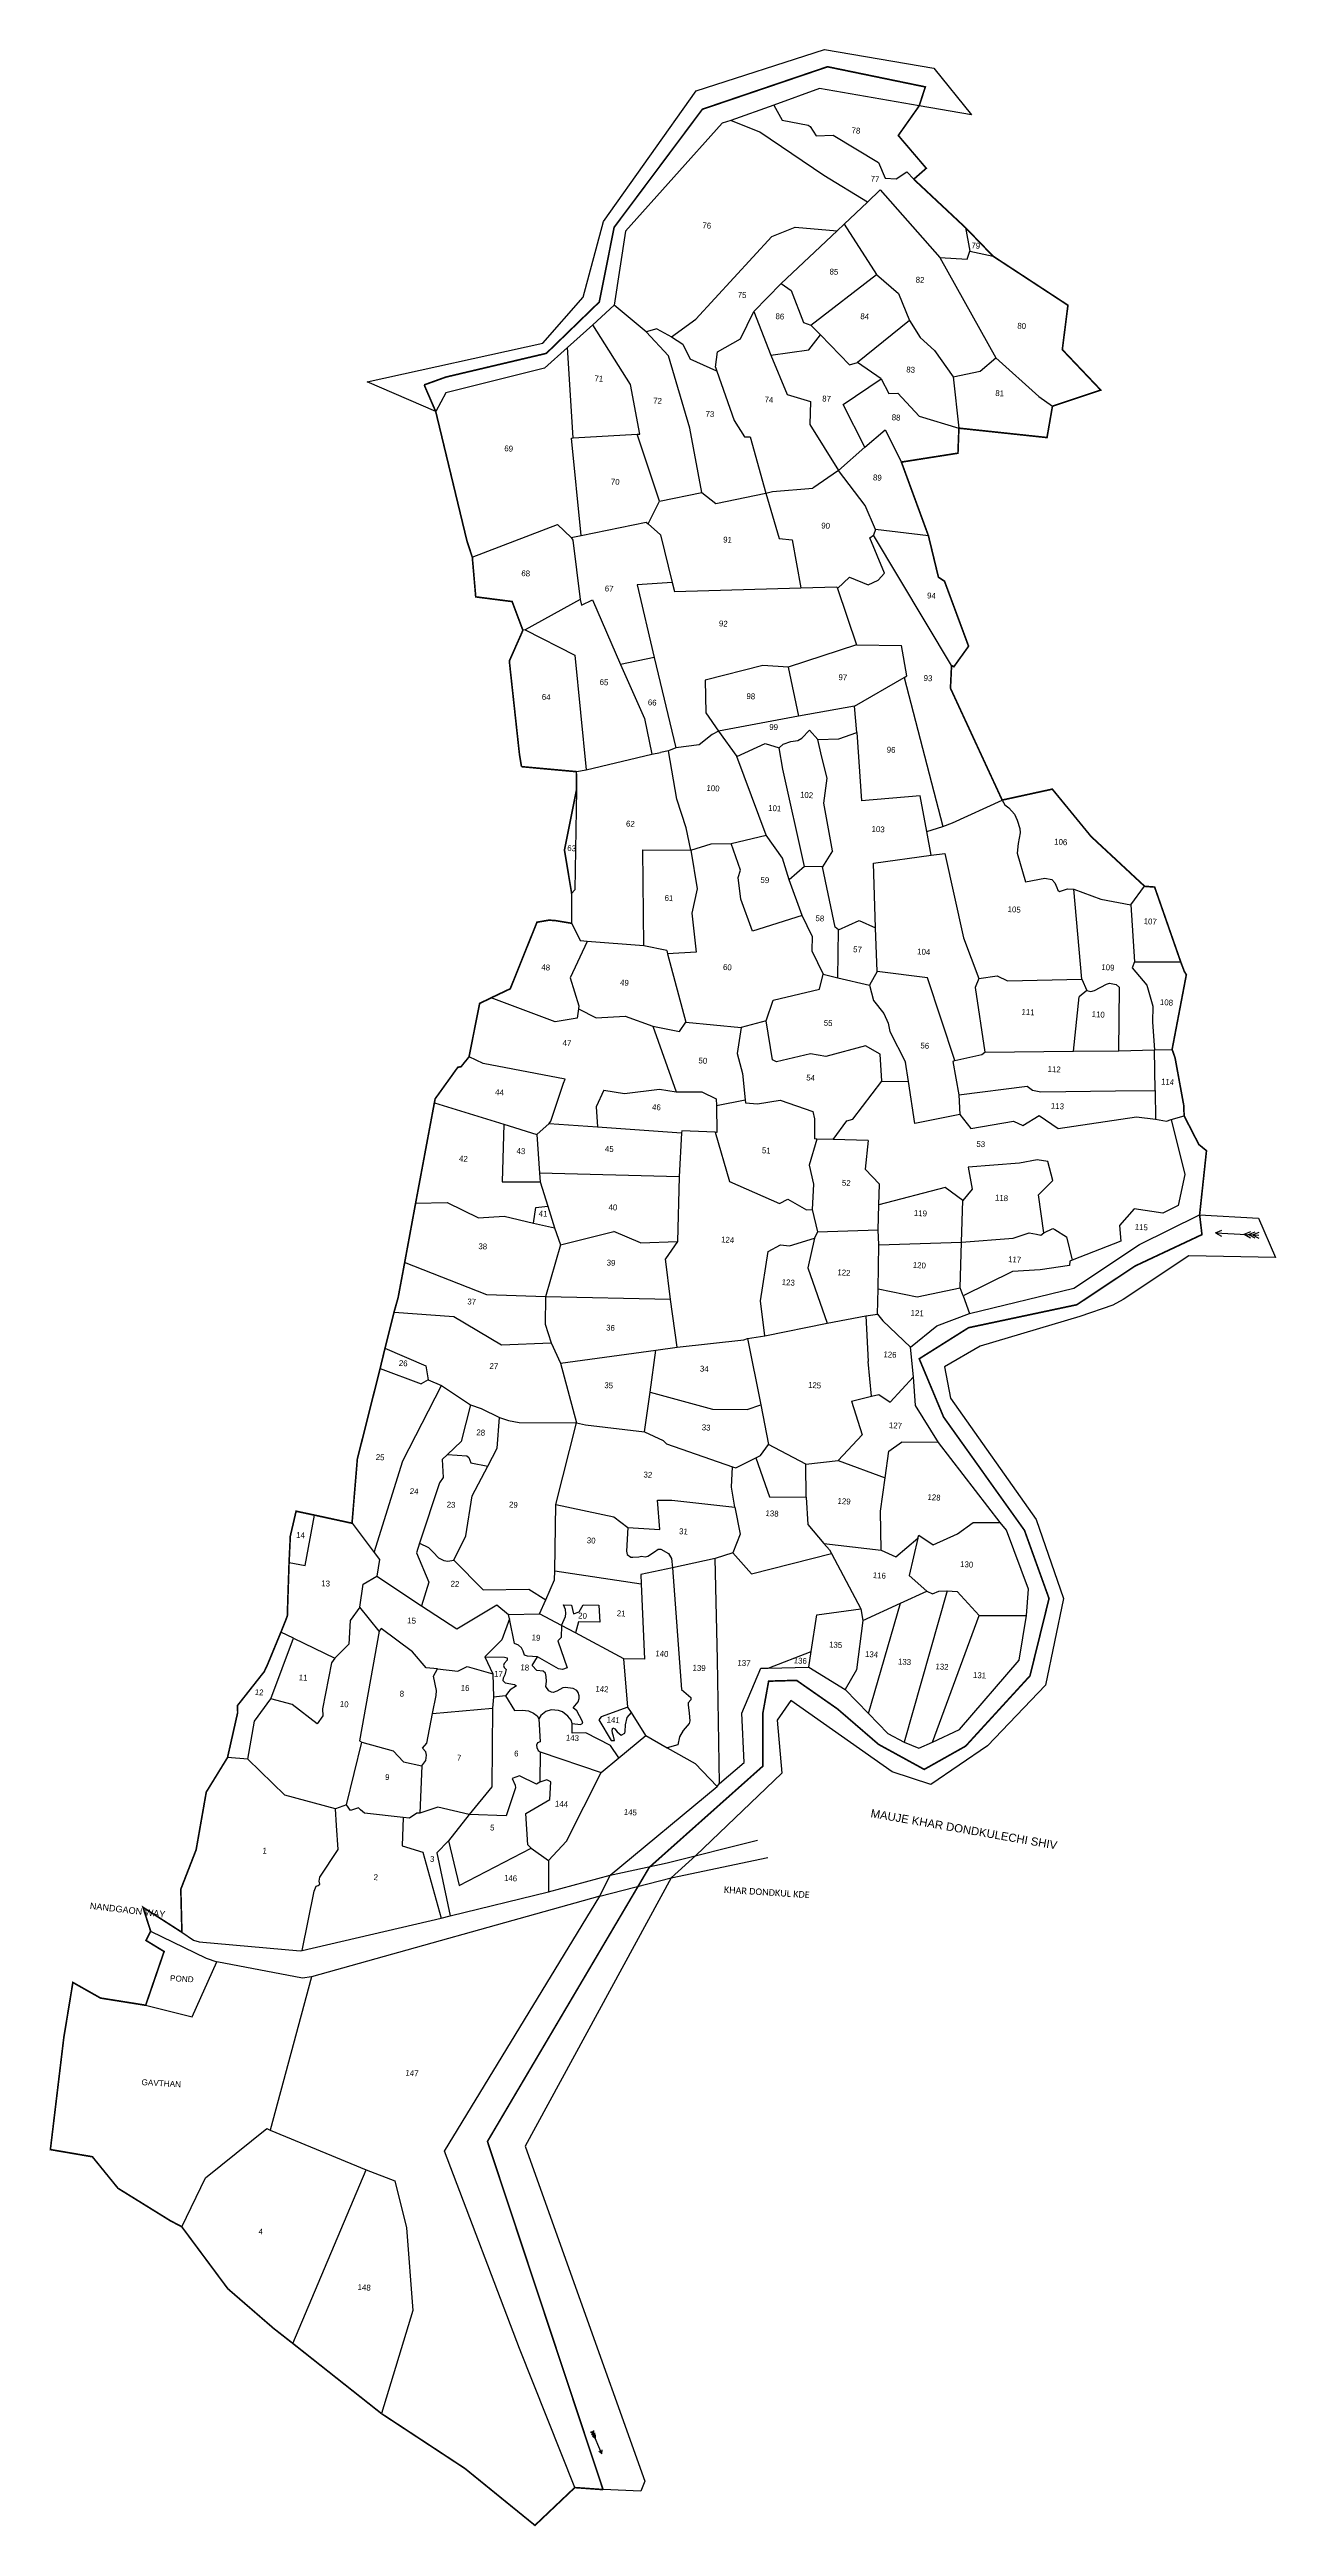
# Model space of a CAD drawing. Header units: metres. Extents: x 281228 to 282013, y 2032998 to 2034584.
import ezdxf
from ezdxf.enums import TextEntityAlignment as Align

# ---------------------------------------------------------------- set-up
doc = ezdxf.new("R2010")
doc.units = ezdxf.units.M
doc.header["$MEASUREMENT"] = 0
doc.linetypes.add('DASHDOT', pattern=[1, 0.5, -0.25, 0, -0.25])
for name, color, linetype in [('OFF', 1, 'Continuous'), ('POLY_PARCEL', 6, 'Continuous'), ('POLY_ROAD', 30, 'Continuous'), ('POLY_WATER', 4, 'Continuous'), ('SYM_ARROW', 1, 'Continuous'), ('TEXT_MAPIN', 7, 'Continuous'), ('TEXT_MAPOUT', 7, 'Continuous'), ('TEXT_PARCEL', 7, 'Continuous'), ('V_BOUND_LINE', 7, 'Continuous'), ('V_BOUND_STREAM_LINE', 7, 'DASHDOT')]:
    doc.layers.add(name, color=color, linetype=linetype)
doc.styles.add('Legend', font='calibri.ttf')
doc.styles.get("Standard").update_dxf_attribs({"font": 'arial.ttf'})
doc.styles.add('TEXT_MAP', font='KRDEV050.TTF')

# ---------------------------------------------------------------- blocks, each defined once
blk = doc.blocks.new('RIVERARROW')
for points in [[(0, 0), (3.5, 1.7)], [(0, 0), (24.3, 0)], [(0, 0), (3.5, -1.7)], [(16, 0), (19.6, 1.7)], [(16, 0), (19.6, -1.7)], [(18.4, 0), (22, 1.7)], [(18.4, 0), (22, -1.7)], [(20.7, 0), (24.3, 1.7)], [(20.7, 0), (24.3, -1.7)]]:
    blk.add_lwpolyline(points)

msp = doc.modelspace()

# ---------------------------------------------------------------- linework, layer by layer
at = {"layer": 'OFF'}
for points in [[(281793.9, 2034572.2), (281818, 2034542.3)], [(281475, 2034352.3), (281431, 2034371.4)], [(282001.6, 2033835.9), (282012.5, 2033810.7)], [(281641.5, 2033427.9), (281625.8, 2033413.6)], [(281580, 2033401.8), (281586.7, 2033415.2)]]:
    msp.add_lwpolyline(points, dxfattribs=at)
at = {"layer": 'POLY_PARCEL'}
for points in [[(281691.5, 2034548.6), (281696.8, 2034539), (281713.5, 2034535.7), (281714.7, 2034534.8), (281718.6, 2034528.9), (281729.5, 2034529.3), (281758.4, 2034511.9), (281762.8, 2034501.8), (281769.7, 2034501.3), (281776.5, 2034505.8), (281781, 2034501.1)], [(281682.4, 2034531.2), (281663.9, 2034538.7)], [(281723.4, 2034503.5), (281682.4, 2034531.2)], [(281751.3, 2034486.5), (281723.4, 2034503.5)], [(281751.3, 2034486.5), (281736.5, 2034472.3)], [(281759.5, 2034494.4), (281751.3, 2034486.5)], [(281759.5, 2034494.4), (281797.7, 2034450.9)], [(281690.1, 2034464.5), (281705, 2034470.4)], [(281732, 2034468.1), (281696.2, 2034434.4)], [(281705, 2034470.4), (281732, 2034468.1)], [(281736.5, 2034472.3), (281732, 2034468.1)], [(281736.5, 2034472.3), (281757.1, 2034440.2)], [(281814.1, 2034470.1), (281817, 2034455)], [(281641.4, 2034411.6), (281690.1, 2034464.5)], [(281797.7, 2034450.9), (281815.3, 2034449.9)], [(281797.7, 2034450.9), (281833.5, 2034386.8)], [(281815.3, 2034449.9), (281817, 2034455)], [(281817, 2034455), (281831.8, 2034451.8)], [(281696.2, 2034434.4), (281678.7, 2034416.3)], [(281696.2, 2034434.4), (281702.5, 2034429.9), (281710.4, 2034409.4), (281715.1, 2034407.7)], [(281715.1, 2034407.7), (281757.1, 2034440.2)], [(281757.1, 2034440.2), (281771.2, 2034427.9)], [(281609.7, 2034403.3), (281589.2, 2034420.5)], [(281771.2, 2034427.9), (281778.3, 2034410.7)], [(281605.6, 2034337.9), (281599.7, 2034369.6), (281575.6, 2034407.9)], [(281616.5, 2034405.4), (281609.7, 2034403.3)], [(281609.7, 2034403.3), (281624, 2034388)], [(281616.5, 2034405.4), (281625.9, 2034400.1)], [(281625.9, 2034400.1), (281641.4, 2034411.6)], [(281654.1, 2034380.8), (281655.3, 2034390.5), (281670, 2034399), (281678.7, 2034416.3)], [(281678.7, 2034416.3), (281689.6, 2034388.5)], [(281689.6, 2034388.5), (281713.9, 2034391.9), (281721.2, 2034401.4)], [(281721.2, 2034401.4), (281715.1, 2034407.7)], [(281739.8, 2034382.3), (281721.2, 2034401.4)], [(281778.3, 2034410.7), (281745, 2034383.8)], [(281778.3, 2034410.7), (281785.2, 2034399.8), (281794.3, 2034391.4), (281806.3, 2034374.6)], [(281562.9, 2034335.5), (281559.4, 2034393.4)], [(281645.4, 2034300.6), (281637.7, 2034341.7), (281624, 2034388)], [(281625.9, 2034400.1), (281633.2, 2034395.5)], [(281633.2, 2034395.5), (281637.9, 2034385.8)], [(281655, 2034378.2), (281637.9, 2034385.8)], [(281689.6, 2034388.5), (281700, 2034363.3)], [(281823.5, 2034378.1), (281833.5, 2034386.8)], [(281833.5, 2034386.8), (281861, 2034362)], [(281654.1, 2034380.8), (281655, 2034378.2)], [(281655, 2034378.2), (281666.1, 2034346.6)], [(281749.7, 2034329.6), (281735.9, 2034356.9), (281760.1, 2034373.4)], [(281739.8, 2034382.3), (281745, 2034383.8)], [(281760.1, 2034373.4), (281745, 2034383.8)], [(281760.1, 2034373.4), (281765, 2034364), (281770.8, 2034364.1)], [(281806.3, 2034374.6), (281823.5, 2034378.1)], [(281806.3, 2034374.6), (281809.9, 2034341.7)], [(281700, 2034363.3), (281715, 2034358.7), (281714.5, 2034344)], [(281784.4, 2034349.4), (281770.8, 2034364.1)], [(281861, 2034362), (281869.8, 2034355.8)], [(281562.9, 2034335.5), (281604, 2034337.8)], [(281604, 2034337.8), (281605.6, 2034337.9)], [(281618.3, 2034295), (281604, 2034337.8)], [(281666.1, 2034346.6), (281672.7, 2034336.1)], [(281714.5, 2034344), (281732.8, 2034314.7)], [(281749.7, 2034329.6), (281762.6, 2034340.7)], [(281762.6, 2034340.7), (281773.1, 2034320)], [(281784.4, 2034349.4), (281809.9, 2034341.7)], [(281561.8, 2034335.4), (281562.9, 2034335.5)], [(281568, 2034273), (281561.8, 2034335.4)], [(281672.7, 2034336.1), (281676.2, 2034336.2)], [(281676.2, 2034336.2), (281686.3, 2034300.1)], [(281732.8, 2034314.7), (281749.7, 2034329.6)], [(281732.8, 2034314.7), (281716.5, 2034303.3)], [(281750, 2034292.3), (281732.8, 2034314.7)], [(281611, 2034280.4), (281618.3, 2034295)], [(281618.3, 2034295), (281645.4, 2034300.6)], [(281645.4, 2034300.6), (281654.4, 2034293.4), (281686.3, 2034300.1)], [(281686.3, 2034300.1), (281690.6, 2034301.1), (281716.5, 2034303.3)], [(281686.3, 2034300.1), (281694.9, 2034271.1)], [(281756.5, 2034276.9), (281750, 2034292.3)], [(281498.4, 2034259.1), (281552.9, 2034280)], [(281552.9, 2034280), (281561.6, 2034271.8)], [(281568, 2034273), (281609.7, 2034281.5)], [(281609.7, 2034281.5), (281611, 2034280.4)], [(281611, 2034280.4), (281618.9, 2034273.5), (281626.4, 2034243)], [(281756.5, 2034276.9), (281755.3, 2034273.2)], [(281790.4, 2034272.8), (281756.5, 2034276.9)], [(281561.6, 2034271.8), (281568, 2034273)], [(281561.6, 2034271.8), (281562.8, 2034269.9)], [(281562.8, 2034269.9), (281567.5, 2034232.1)], [(281694.9, 2034271.1), (281703.2, 2034270.2), (281708.7, 2034239.5)], [(281751.8, 2034241.4), (281758.2, 2034244.4), (281762.2, 2034248.9), (281752.8, 2034271.6), (281755.3, 2034273.2)], [(281805.2, 2034189.8), (281755.3, 2034273.2)], [(281626.4, 2034243), (281604, 2034241.4)], [(281626.4, 2034243), (281627.8, 2034237.2)], [(281732.2, 2034239.1), (281739.9, 2034246.3)], [(281739.9, 2034246.3), (281751.8, 2034241.4)], [(281567.5, 2034232.1), (281532.2, 2034212.6)], [(281567.5, 2034232.1), (281568.2, 2034228.3), (281575.4, 2034231.8)], [(281575.4, 2034231.8), (281593.2, 2034190.3)], [(281604, 2034241.4), (281614.8, 2034194.8)], [(281627.8, 2034237.2), (281708.7, 2034239.5)], [(281708.7, 2034239.5), (281731.8, 2034240.2)], [(281731.8, 2034240.2), (281732.2, 2034239.1)], [(281732.2, 2034239.1), (281744.3, 2034203)], [(281532.2, 2034212.6), (281530.8, 2034212.3)], [(281532.2, 2034212.6), (281564.1, 2034196.3), (281571.2, 2034123)], [(281744.3, 2034203), (281700.7, 2034188.8)], [(281744.3, 2034203), (281773.1, 2034202.5)], [(281774.9, 2034182.1), (281776.6, 2034183.1), (281773.1, 2034202.5)], [(281614.8, 2034194.8), (281593.2, 2034190.3)], [(281593.2, 2034190.3), (281608.7, 2034155.8)], [(281614.8, 2034194.8), (281628.6, 2034137)], [(281700.7, 2034188.8), (281684.3, 2034189.8), (281647.5, 2034180.4), (281648, 2034159.4), (281656.1, 2034147.7)], [(281700.7, 2034188.8), (281707.3, 2034157.3)], [(281743, 2034163.7), (281774.9, 2034182.1)], [(281774.9, 2034182.1), (281799.6, 2034086.6)], [(281743, 2034163.7), (281707.3, 2034157.3)], [(281744.5, 2034146.9), (281743, 2034163.7)], [(281608.7, 2034155.8), (281613.3, 2034133.1)], [(281656.1, 2034147.7), (281652, 2034145.6), (281643.7, 2034139)], [(281707.3, 2034157.3), (281656.1, 2034147.7)], [(281656.1, 2034147.7), (281667.7, 2034131.6)], [(281694.8, 2034137.1), (281697.3, 2034139.3), (281702.4, 2034141), (281706.8, 2034141.7), (281709.3, 2034143.2), (281714.3, 2034148.3), (281719.5, 2034142.3)], [(281571.2, 2034123), (281613.3, 2034133.1)], [(281613.3, 2034133.1), (281618.8, 2034134.1)], [(281623.9, 2034135.1), (281618.8, 2034134.1)], [(281628.6, 2034137), (281623.9, 2034135.1)], [(281638.3, 2034071.5), (281635.4, 2034085.8), (281629.4, 2034104.2), (281623.9, 2034135.1)], [(281643.7, 2034139), (281628.6, 2034137)], [(281667.7, 2034131.6), (281685.8, 2034139.8), (281694.8, 2034137.1)], [(281686.5, 2034081.1), (281667.7, 2034131.6)], [(281697.1, 2034123.3), (281694.8, 2034137.1)], [(281719.5, 2034142.3), (281733.1, 2034142.8), (281744.5, 2034146.9)], [(281723.5, 2034101.7), (281725.5, 2034117.7), (281721.9, 2034132), (281719.5, 2034142.3)], [(281744.5, 2034146.9), (281747.6, 2034103.2)], [(281565, 2034121.8), (281571.2, 2034123)], [(281711, 2034061.1), (281697.1, 2034123.3)], [(281565.1, 2034110.2), (281564, 2034046.1), (281562, 2034043.8)], [(281728.9, 2034071), (281723.5, 2034101.7)], [(281785.2, 2034106.3), (281747.6, 2034103.2)], [(281789.4, 2034083.4), (281785.2, 2034106.3)], [(281799.6, 2034086.6), (281805.7, 2034089), (281837.6, 2034103.6)], [(281837.6, 2034103.6), (281839.2, 2034100.6), (281841.8, 2034098.6), (281845.5, 2034094.5), (281847.1, 2034090.8), (281849, 2034085.3), (281849.1, 2034082.6), (281847.9, 2034075.8), (281847.1, 2034069.6), (281852.5, 2034051.3), (281864.9, 2034053.6), (281869.4, 2034052.8), (281871.3, 2034050.6), (281872.6, 2034047.7), (281873.2, 2034046), (281874.3, 2034045), (281879.4, 2034046.7), (281883.4, 2034046.6)], [(281789.4, 2034083.4), (281799.6, 2034086.6)], [(281608.2, 2034010.3), (281607.6, 2034071.8)], [(281607.6, 2034071.8), (281638.3, 2034071.5)], [(281638.3, 2034071.5), (281651.3, 2034075.5), (281664.2, 2034075.7)], [(281638.3, 2034071.5), (281642.3, 2034046.7)], [(281664.2, 2034075.7), (281686.5, 2034081.1)], [(281670, 2034058.8), (281664.2, 2034075.7)], [(281696.9, 2034066.5), (281686.5, 2034081.1)], [(281728.9, 2034071), (281722.6, 2034060.8)], [(281755.2, 2034063.2), (281792.1, 2034068.3)], [(281792.1, 2034068.3), (281789.4, 2034083.4)], [(281792.1, 2034068.3), (281801, 2034069.5)], [(281801, 2034069.5), (281812.8, 2034015.3)], [(281670.4, 2034040.2), (281668.5, 2034054.1), (281670, 2034058.8)], [(281701.3, 2034052.5), (281696.9, 2034066.5)], [(281711, 2034061.1), (281701.3, 2034052.5)], [(281709.6, 2034029.6), (281701.3, 2034052.5)], [(281722.6, 2034060.8), (281711, 2034061.1)], [(281730.7, 2034022.3), (281722.6, 2034060.8)], [(281756.6, 2034021.8), (281755.2, 2034063.2)], [(281642.3, 2034046.7), (281639, 2034031.3)], [(281709.6, 2034029.6), (281677.8, 2034019.6), (281670.4, 2034040.2)], [(281888.6, 2033989), (281883.4, 2034046.6)], [(281883.4, 2034046.6), (281900.7, 2034040.1), (281920, 2034036.5)], [(281920, 2034036.5), (281928.8, 2034048.4)], [(281920, 2034036.5), (281922.3, 2034000)], [(281562, 2034024.7), (281567.7, 2034013.4)], [(281639, 2034031.3), (281641.8, 2034006.3), (281623.4, 2034005.2)], [(281716, 2034016.4), (281709.6, 2034029.6)], [(281709.6, 2034029.6), (281709.6, 2034029.6)], [(281732.8, 2034020.6), (281730.7, 2034022.3)], [(281732.5, 2033989.9), (281732.8, 2034020.6)], [(281732.8, 2034020.6), (281746.1, 2034026.4), (281756.6, 2034021.8)], [(281757.6, 2033993.9), (281756.6, 2034021.8)], [(281571.9, 2034013.1), (281561.1, 2033989.9), (281566.6, 2033971.8), (281566.3, 2033970)], [(281571.9, 2034013.1), (281567.7, 2034013.4)], [(281608.2, 2034010.3), (281571.9, 2034013.1)], [(281622.9, 2034007.2), (281608.2, 2034010.3)], [(281622.9, 2034007.2), (281623.4, 2034005.2)], [(281623.4, 2034005.2), (281635.1, 2033961.5)], [(281716, 2034016.4), (281715.7, 2034007), (281715.7, 2034007), (281723, 2033992.1)], [(281812.8, 2034015.3), (281822.6, 2033989.3)], [(281720.6, 2033982.5), (281723, 2033992.1)], [(281723, 2033992.1), (281732.5, 2033989.9)], [(281732.5, 2033989.9), (281752.6, 2033985)], [(281757.6, 2033993.9), (281752.6, 2033985)], [(281807.3, 2033936.8), (281789.9, 2033989.8), (281757.6, 2033993.9)], [(281822.6, 2033989.3), (281820.4, 2033983.5), (281826.6, 2033942.1)], [(281822.6, 2033989.3), (281834.4, 2033991.1)], [(281834.4, 2033991.1), (281841.1, 2033987.9), (281888.6, 2033989)], [(281888.6, 2033989), (281891.7, 2033981.6)], [(281922.3, 2034000), (281920.8, 2033996.2), (281930.2, 2033985), (281934, 2033971.7), (281933.8, 2033961.4), (281935.2, 2033943.6)], [(281922.3, 2034000), (281951.9, 2034000)], [(281566.3, 2033970), (281565.5, 2033964), (281551.5, 2033961.6), (281510.5, 2033977)], [(281686.6, 2033962.2), (281691, 2033975.4)], [(281691, 2033975.4), (281720.6, 2033982.5)], [(281752.6, 2033985), (281755.2, 2033975.2), (281755.2, 2033975.2), (281755.2, 2033975.2), (281761.8, 2033967), (281761.8, 2033967), (281764.7, 2033960.8), (281764.7, 2033960.8), (281764.7, 2033960.8), (281765.6, 2033955.5), (281775.8, 2033935.7)], [(281883.3, 2033942.8), (281886.8, 2033977.6)], [(281891.7, 2033981.6), (281886.8, 2033977.6)], [(281891.7, 2033981.6), (281894.4, 2033981.1), (281896.7, 2033981.7), (281904.3, 2033985.8), (281906.3, 2033986.4), (281910.5, 2033985.5), (281912.8, 2033983.6)], [(281912.3, 2033943.1), (281912.8, 2033983.6)], [(281566.3, 2033970), (281577.8, 2033964.1), (281596.2, 2033965.3), (281614, 2033958.8)], [(281614, 2033958.8), (281631.1, 2033955.5), (281635.1, 2033961.5)], [(281614, 2033958.8), (281614, 2033958.8), (281628.8, 2033916.9)], [(281635.1, 2033961.5), (281670.5, 2033958)], [(281670.5, 2033958), (281667.9, 2033941.4), (281671.3, 2033928.6), (281673.1, 2033911.7)], [(281686.6, 2033962.2), (281670.5, 2033958)], [(281760.5, 2033923.7), (281759.4, 2033940.9), (281750.1, 2033946.2), (281724.8, 2033939.4), (281715, 2033941.1), (281693.2, 2033936.1), (281690.6, 2033937.2), (281686.6, 2033962.2)], [(281807.3, 2033936.8), (281824.6, 2033940.7), (281826.6, 2033942.1)], [(281826.6, 2033942.1), (281883.3, 2033942.8)], [(281883.3, 2033942.8), (281912.3, 2033943.1)], [(281912.3, 2033943.1), (281935.2, 2033943.6)], [(281935.2, 2033943.6), (281946.4, 2033944)], [(281935.6, 2033917.7), (281935.2, 2033943.6)], [(281556.8, 2033922.4), (281557.8, 2033925), (281505.4, 2033935), (281496.3, 2033939.2)], [(281777.6, 2033923.5), (281775.8, 2033935.7)], [(281807.3, 2033936.8), (281806, 2033936.3), (281809.8, 2033914.8)], [(281474.1, 2033909.7), (281518.6, 2033896)], [(281547.5, 2033896.6), (281548.7, 2033898), (281556.8, 2033922.4)], [(281582.5, 2033917.8), (281577.6, 2033907.1), (281578.5, 2033894.4)], [(281582.5, 2033917.8), (281595.8, 2033915.7), (281618.2, 2033918.5), (281628.8, 2033916.9)], [(281628.8, 2033916.9), (281645.4, 2033916.8), (281654.6, 2033912.3), (281654.7, 2033908.1)], [(281654.7, 2033908.1), (281673.1, 2033911.7)], [(281673.1, 2033911.7), (281673.3, 2033909.8), (281681, 2033909.1), (281695.4, 2033911.4), (281716.5, 2033904.3), (281717.5, 2033899.5), (281717.5, 2033886.7)], [(281729.4, 2033886.3), (281738.2, 2033898.3), (281741.9, 2033899.4), (281760.5, 2033923.7)], [(281760.5, 2033923.7), (281777.6, 2033923.5)], [(281810.5, 2033902.3), (281781.6, 2033896.5), (281777.6, 2033923.5)], [(281809.8, 2033914.8), (281853.5, 2033920.5), (281857.1, 2033917.8), (281862.3, 2033916.9), (281910.2, 2033917.5), (281935.6, 2033917.7)], [(281809.8, 2033914.8), (281810.5, 2033902.3)], [(281935.6, 2033917.7), (281935.7, 2033899.2)], [(281518.6, 2033896), (281517.6, 2033859.2), (281541.9, 2033859.1)], [(281518.6, 2033896), (281539.8, 2033889.4)], [(281539.8, 2033889.4), (281547.5, 2033896.6)], [(281547.5, 2033896.6), (281578.5, 2033894.4)], [(281578.5, 2033894.4), (281632.4, 2033890.5)], [(281654.7, 2033908.1), (281654.9, 2033890.8), (281653.8, 2033890.9)], [(281810.5, 2033902.3), (281817.5, 2033893.3)], [(281817.5, 2033893.3), (281844.9, 2033898.1)], [(281844.9, 2033898.1), (281850.8, 2033895.3)], [(281850.8, 2033895.3), (281861.2, 2033901.6), (281873.4, 2033893.4)], [(281873.4, 2033893.4), (281923.5, 2033900.8), (281935.7, 2033899.2)], [(281945.7, 2033899), (281954.5, 2033863.9), (281950.2, 2033844.1), (281940.5, 2033839.1), (281922.2, 2033841.8), (281912.7, 2033831.2), (281913.5, 2033821.3), (281882.4, 2033809)], [(281935.7, 2033899.2), (281942.7, 2033898.1), (281945.7, 2033899)], [(281945.7, 2033899), (281954.1, 2033901.4)], [(281539.8, 2033889.4), (281541.5, 2033864.8)], [(281632.4, 2033890.5), (281630.9, 2033862.3)], [(281653.8, 2033890.9), (281632.5, 2033891.9), (281632.4, 2033890.5)], [(281653.8, 2033890.9), (281663.1, 2033859.4), (281695, 2033845.3), (281700.4, 2033848.1), (281712.4, 2033841.3), (281715.9, 2033841.5)], [(281719, 2033886.6), (281714, 2033869.8), (281716.8, 2033857.6), (281715.9, 2033841.5)], [(281719, 2033886.6), (281717.5, 2033886.7)], [(281729.4, 2033886.3), (281719, 2033886.6)], [(281751.9, 2033885.6), (281729.4, 2033886.3)], [(281751.9, 2033885.6), (281750, 2033867.3), (281759.1, 2033857.7)], [(281630.9, 2033862.3), (281541.5, 2033864.8)], [(281541.5, 2033864.8), (281541.9, 2033859.1)], [(281630.9, 2033862.3), (281629.7, 2033821)], [(281864.2, 2033826.6), (281860.8, 2033850.9), (281870.1, 2033860), (281866.9, 2033872.2), (281860, 2033873.2), (281848.6, 2033871.1), (281815.9, 2033868.5), (281818.5, 2033854.5), (281812.4, 2033847.2)], [(281541.9, 2033859.1), (281546.8, 2033843.7)], [(281758.6, 2033844.4), (281759.1, 2033857.7)], [(281812.4, 2033847.2), (281801.2, 2033855.6), (281758.6, 2033844.4)], [(281811.5, 2033820.6), (281812.4, 2033847.2)], [(281462.1, 2033845.5), (281482.4, 2033845.9), (281502.4, 2033836.1), (281518.7, 2033837.1), (281537.5, 2033832.7)], [(281537.5, 2033832.7), (281539.1, 2033842.7), (281546.8, 2033843.7)], [(281537.5, 2033832.7), (281551.1, 2033829.8)], [(281546.8, 2033843.7), (281551.1, 2033829.8)], [(281715.9, 2033841.5), (281719.4, 2033827.1)], [(281758.3, 2033828.5), (281758.6, 2033844.4)], [(281554.9, 2033818.9), (281545.2, 2033785.5)], [(281551.1, 2033829.8), (281554.9, 2033818.9)], [(281554.9, 2033818.9), (281588.9, 2033827.3)], [(281606.1, 2033820.1), (281588.9, 2033827.3)], [(281606.1, 2033820.1), (281629.7, 2033821)], [(281629.7, 2033821), (281622.1, 2033809.8)], [(281682.9, 2033783), (281687.7, 2033814.5)], [(281687.7, 2033814.5), (281695.7, 2033818.9), (281701.4, 2033818.3), (281717.4, 2033823.1)], [(281717.4, 2033823.1), (281713.2, 2033804.1)], [(281719.4, 2033827.1), (281717.4, 2033823.1)], [(281719.4, 2033827.1), (281758.3, 2033828.5)], [(281758.7, 2033818.8), (281758.3, 2033828.5)], [(281758.3, 2033790.7), (281758.7, 2033818.8)], [(281758.7, 2033818.8), (281811.5, 2033820.6)], [(281810.7, 2033791.4), (281811.5, 2033820.6)], [(281811.5, 2033820.6), (281844.7, 2033823.1)], [(281844.7, 2033823.1), (281849.1, 2033824.7), (281853.7, 2033826.1), (281854.8, 2033826.5), (281859.5, 2033825.6), (281862.3, 2033825.1), (281864.2, 2033826.6)], [(281864.2, 2033826.6), (281870.1, 2033829.3), (281871.4, 2033828.7), (281878.8, 2033824), (281882.4, 2033809)], [(281545.2, 2033785.5), (281507.6, 2033786.9), (281455.1, 2033807.5)], [(281625.3, 2033783.9), (281622.1, 2033809.8)], [(281713.2, 2033804.1), (281725.5, 2033768.8)], [(281882.4, 2033809), (281880.9, 2033808.4), (281880.6, 2033805.6), (281862, 2033802.9), (281844.2, 2033801.7), (281812.7, 2033786.1)], [(281545.2, 2033785.5), (281545, 2033768), (281548.9, 2033756)], [(281625.3, 2033783.9), (281545.2, 2033785.5)], [(281629.5, 2033753.3), (281625.3, 2033783.9)], [(281685.7, 2033760.6), (281682.9, 2033783)], [(281757.7, 2033774.5), (281758.3, 2033790.7)], [(281758.3, 2033790.7), (281783.1, 2033785.6), (281810.7, 2033791.4)], [(281812.7, 2033786.1), (281810.7, 2033791.4)], [(281812.7, 2033786.1), (281816.6, 2033774.9)], [(281448.3, 2033775.8), (281486.5, 2033772.9)], [(281486.5, 2033772.9), (281517, 2033754.8)], [(281685.7, 2033760.6), (281725.5, 2033768.8)], [(281725.5, 2033768.8), (281750.3, 2033773.3)], [(281750.3, 2033773.3), (281757.7, 2033774.5)], [(281750.3, 2033773.3), (281751.8, 2033744.1)], [(281757.7, 2033774.5), (281761.2, 2033770.1)], [(281761.2, 2033770.1), (281778.9, 2033753.3)], [(281442.5, 2033752.6), (281468.6, 2033741.4), (281470.2, 2033732.5)], [(281517, 2033754.8), (281548.9, 2033756)], [(281548.9, 2033756), (281554.8, 2033743)], [(281554.8, 2033743), (281615.9, 2033751.5)], [(281612.2, 2033724.5), (281615.9, 2033751.5)], [(281615.9, 2033751.5), (281629.5, 2033753.3)], [(281629.5, 2033753.3), (281672.2, 2033758.1)], [(281672.2, 2033758.1), (281674.6, 2033758.8)], [(281674.6, 2033758.8), (281685.7, 2033760.6)], [(281674.6, 2033758.8), (281683.1, 2033716.5)], [(281439.4, 2033739.7), (281465.6, 2033729.8)], [(281554.8, 2033743), (281565.1, 2033704.9)], [(281754, 2033721.9), (281751.8, 2033744.1)], [(281453.9, 2033680.5), (281478.7, 2033728.7)], [(281470.2, 2033732.5), (281465.6, 2033729.8)], [(281470.2, 2033732.5), (281478.7, 2033728.7)], [(281478.7, 2033728.7), (281497.3, 2033716.5)], [(281608.7, 2033699.2), (281612.2, 2033724.5)], [(281612.2, 2033724.5), (281652.2, 2033713.6)], [(281741.1, 2033718.8), (281754, 2033721.9)], [(281754, 2033721.9), (281758.6, 2033723), (281765.8, 2033718.2)], [(281765.8, 2033718.2), (281780.9, 2033734.4)], [(281497.3, 2033716.5), (281491.2, 2033693), (281482.6, 2033684.7)], [(281497.3, 2033716.5), (281504, 2033714), (281515.9, 2033708.2)], [(281508.3, 2033677.1), (281514.4, 2033688.6), (281515.9, 2033708.2)], [(281515.9, 2033708.2), (281521.5, 2033706.4), (281528.3, 2033705.1), (281565.1, 2033704.9)], [(281551.8, 2033652.6), (281565.1, 2033704.9)], [(281565.1, 2033704.9), (281570.8, 2033703.6)], [(281570.8, 2033703.6), (281608.7, 2033699.2)], [(281652.2, 2033713.6), (281674.3, 2033713.5)], [(281674.3, 2033713.5), (281683.1, 2033716.5)], [(281683.1, 2033716.5), (281688.1, 2033691.1)], [(281741.1, 2033718.8), (281748, 2033697.2)], [(281608.7, 2033699.2), (281620.6, 2033693.6), (281622.8, 2033691.5), (281664.9, 2033676.8)], [(281680, 2033682.5), (281683, 2033684), (281688.1, 2033691.1)], [(281712, 2033678.4), (281688.1, 2033691.1)], [(281732.7, 2033680.7), (281748, 2033697.2)], [(281762.6, 2033669.6), (281765, 2033686.8), (281773.1, 2033692.5)], [(281796.8, 2033692.4), (281773.1, 2033692.5)], [(281435.5, 2033621.8), (281453.9, 2033680.5)], [(281482.6, 2033684.7), (281479.2, 2033681.5), (281479.7, 2033669.9), (281477.4, 2033666.4), (281464.7, 2033627.8)], [(281482.6, 2033684.7), (281494.8, 2033683.7), (281496.2, 2033682.6), (281497.5, 2033679.2), (281508.3, 2033677.1)], [(281486.5, 2033616.9), (281494.3, 2033632.6), (281498.3, 2033658.1), (281508.3, 2033677.1)], [(281666.5, 2033650.9), (281664.3, 2033663.7), (281664.9, 2033676.8)], [(281664.9, 2033676.8), (281667.1, 2033676.1), (281680, 2033682.5)], [(281680, 2033682.5), (281688.6, 2033657.6), (281712.2, 2033657.4)], [(281712, 2033678.4), (281732.7, 2033680.7)], [(281712.2, 2033657.4), (281712, 2033678.4)], [(281732.7, 2033680.7), (281762.6, 2033669.6)], [(281712.2, 2033657.4), (281713.2, 2033639.8), (281723.5, 2033627.7)], [(281760.1, 2033623.4), (281759.8, 2033648.4), (281762.6, 2033669.6)], [(281381.1, 2033615.4), (281391.5, 2033613.5), (281397.4, 2033645.8)], [(281421.4, 2033640.6), (281435.5, 2033621.8)], [(281551.2, 2033610.2), (281551.8, 2033652.6)], [(281551.8, 2033652.6), (281588.9, 2033644.6), (281598, 2033637.9)], [(281598, 2033637.9), (281618.4, 2033636.7), (281616.9, 2033655.4), (281626.2, 2033655.3), (281666.5, 2033650.9)], [(281666.5, 2033650.9), (281669.9, 2033633.7), (281665.2, 2033621.6)], [(281783.6, 2033631.1), (281784.2, 2033633), (281793.4, 2033626.7), (281809.1, 2033633.9), (281819.1, 2033641.1), (281836.4, 2033641.1)], [(281464.7, 2033627.8), (281462.7, 2033621.6), (281470.5, 2033602.9), (281465.9, 2033587.8)], [(281464.7, 2033627.8), (281470.4, 2033625.1), (281473.4, 2033622.1), (281476.7, 2033618.5), (281480.2, 2033616.7), (281482.8, 2033616.3), (281486.5, 2033616.9)], [(281598, 2033637.9), (281597.2, 2033622.7), (281597.6, 2033620.6), (281599.9, 2033618.9), (281601.1, 2033618.9), (281605.1, 2033619.2), (281606.7, 2033619.5), (281609.1, 2033619), (281610.7, 2033619.5), (281615, 2033622.2), (281617.3, 2033623.9), (281619.1, 2033624), (281624.1, 2033621.3), (281625.9, 2033618.1), (281626.6, 2033612.1)], [(281723.5, 2033627.7), (281760.1, 2033623.4)], [(281723.5, 2033627.7), (281727, 2033623.6), (281728.3, 2033621.2)], [(281760.1, 2033623.4), (281769.6, 2033619.2), (281783.6, 2033631.1)], [(281783.6, 2033631.1), (281778.1, 2033607.2), (281789.3, 2033597.2)], [(281435.5, 2033621.8), (281438.9, 2033617.3), (281437.3, 2033606.7)], [(281486.5, 2033616.9), (281505.4, 2033598), (281534.6, 2033598.4), (281545.4, 2033591.6)], [(281545.4, 2033591.6), (281551.1, 2033604.4), (281551.2, 2033610.2)], [(281551.2, 2033610.2), (281606.5, 2033601.8)], [(281626.6, 2033612.1), (281606.2, 2033607.7), (281606.5, 2033601.8)], [(281626.6, 2033612.1), (281632.4, 2033534.2), (281638.4, 2033529), (281638.2, 2033527.6), (281636.5, 2033525.6), (281636.6, 2033524.3), (281637.3, 2033519), (281637.6, 2033514), (281637.3, 2033512.4), (281633.4, 2033507.9), (281631.1, 2033503.9), (281629.9, 2033498.8), (281623.1, 2033496.9)], [(281653.8, 2033618), (281626.6, 2033612.1)], [(281665.2, 2033621.6), (281653.8, 2033618)], [(281655.3, 2033553.3), (281653.8, 2033618)], [(281665.2, 2033621.6), (281677.1, 2033608.3), (281728.3, 2033621.2)], [(281728.3, 2033621.2), (281747.2, 2033585.8)], [(281426.4, 2033586.8), (281428.6, 2033601.6), (281437.3, 2033606.7)], [(281437.3, 2033606.7), (281465.9, 2033587.8)], [(281606.5, 2033601.8), (281608.6, 2033553.6), (281595.5, 2033553.7)], [(281772.6, 2033589.5), (281789.3, 2033597.2)], [(281802.3, 2033597.3), (281774.9, 2033500.5)], [(281789.3, 2033597.2), (281792.9, 2033595.5), (281797.1, 2033597.2), (281802.3, 2033597.3)], [(281802.3, 2033597.3), (281808.7, 2033596.9), (281822.9, 2033581.6)], [(281426.4, 2033586.8), (281420.3, 2033578.3), (281419.4, 2033563.1), (281410.5, 2033554.2)], [(281438.7, 2033571.5), (281426.4, 2033586.8)], [(281465.9, 2033587.8), (281488.4, 2033572.9), (281514.1, 2033588.3), (281521.6, 2033582.1)], [(281522.2, 2033579.3), (281517.3, 2033565.9), (281506.4, 2033555)], [(281521.6, 2033582.1), (281541.5, 2033582.7)], [(281522.2, 2033579.3), (281521.6, 2033582.1)], [(281540.1, 2033555), (281533.7, 2033555.6), (281531.8, 2033556.2), (281530.9, 2033558.7), (281529.8, 2033560.8), (281527.9, 2033562.5), (281525.4, 2033563.7), (281522.2, 2033579.3)], [(281541.5, 2033582.7), (281545.4, 2033591.6)], [(281555.6, 2033575.2), (281541.5, 2033582.7)], [(281555.6, 2033575.2), (281558.1, 2033580.9), (281558.2, 2033582.8), (281558, 2033585.4), (281556.8, 2033588.3), (281561.9, 2033588.2), (281563.1, 2033582.7), (281566.9, 2033583.9), (281569.4, 2033588.3), (281579.5, 2033588.1), (281580.1, 2033577.2), (281566.3, 2033577.5), (281564.4, 2033570.4)], [(281715.4, 2033558.5), (281718.9, 2033581.9), (281747.2, 2033585.8)], [(281748.5, 2033578.4), (281744.3, 2033546.8), (281737, 2033534.2)], [(281747.2, 2033585.8), (281748.5, 2033578.4)], [(281748.5, 2033578.4), (281772.6, 2033589.5)], [(281752, 2033518.8), (281772.6, 2033589.5)], [(281793, 2033500.5), (281822.9, 2033581.6)], [(281822.9, 2033581.6), (281853.2, 2033581.6)], [(281369.5, 2033528.1), (281383.9, 2033567.1)], [(281383.9, 2033567.1), (281375.9, 2033570.9)], [(281383.9, 2033567.1), (281410.5, 2033554.2)], [(281438.7, 2033571.5), (281426.2, 2033501.2), (281427.6, 2033500.4)], [(281476.1, 2033547.3), (281468.8, 2033548.1), (281460.1, 2033558.3), (281440, 2033573.3), (281438.7, 2033571.5)], [(281555.6, 2033575.2), (281555.3, 2033567.4), (281553.1, 2033565.3), (281559.1, 2033548), (281556.1, 2033547), (281553.5, 2033547.3), (281540.1, 2033555)], [(281564.4, 2033570.4), (281555.6, 2033575.2)], [(281595.5, 2033553.7), (281564.4, 2033570.4)], [(281410.5, 2033554.2), (281408.2, 2033551.3), (281402.4, 2033521.8), (281402.7, 2033517.2), (281399.1, 2033512.1), (281383.1, 2033524.6), (281369.5, 2033528.1)], [(281473, 2033518.7), (281475.2, 2033530.3), (281475.5, 2033533.5), (281473.6, 2033542.6), (281476.1, 2033547.3)], [(281476.1, 2033547.3), (281489.1, 2033545.8), (281495.1, 2033548.9), (281511.5, 2033544.1)], [(281506.4, 2033555), (281519.1, 2033554.8), (281520.7, 2033554.4), (281520.8, 2033552.9), (281518.8, 2033550.9), (281518.4, 2033549.6), (281518.8, 2033548.3), (281520.1, 2033547), (281519.3, 2033543.6), (281518.2, 2033541.5), (281518, 2033539.9), (281519.4, 2033538.5), (281525.4, 2033537.4), (281526.6, 2033536.6), (281522.6, 2033533.9), (281521.6, 2033532.7), (281520.5, 2033531.2), (281519.6, 2033530.1)], [(281506.4, 2033555), (281511.5, 2033544.1)], [(281562.4, 2033512.3), (281567.6, 2033511.7), (281569.1, 2033512.5), (281568.8, 2033514.1), (281565.4, 2033520.6), (281563, 2033522.5), (281566.1, 2033526.2), (281566.8, 2033528.4), (281566.8, 2033530), (281566.1, 2033532.2), (281565.4, 2033533.5), (281562.9, 2033534.9), (281557.8, 2033535.5), (281556.4, 2033535.2), (281552.5, 2033533), (281550.2, 2033532.3), (281549.1, 2033532.5), (281547.4, 2033533.3), (281545.5, 2033536.1), (281545.8, 2033539.3), (281545.6, 2033542.4), (281545.2, 2033544.7), (281543.7, 2033545.9), (281539.7, 2033546.3), (281536.7, 2033549.6), (281540.1, 2033555)], [(281597.9, 2033522.8), (281595.5, 2033553.7)], [(281656.6, 2033473.9), (281655.3, 2033553.3)], [(281687.9, 2033547.9), (281715.4, 2033558.5)], [(281713.9, 2033548.5), (281715.4, 2033558.5)], [(281512, 2033529.2), (281511.4, 2033522.1)], [(281511.5, 2033544.1), (281512, 2033529.2)], [(281519.6, 2033530.1), (281512, 2033529.2)], [(281519.6, 2033530.1), (281525.4, 2033520.8), (281530.6, 2033521), (281534.4, 2033520.6), (281537.5, 2033519.1), (281539.9, 2033517.2), (281540.9, 2033515.4)], [(281354.8, 2033489.6), (281358.9, 2033513.9), (281369.5, 2033528.1)], [(281466.1, 2033485.3), (281468.6, 2033488.7), (281469, 2033492.2), (281468.6, 2033494.2), (281466.6, 2033496.5), (281469.2, 2033499.8), (281473, 2033518.7)], [(281473, 2033518.7), (281511.4, 2033522.1)], [(281511.4, 2033522.1), (281510.8, 2033471.8), (281496.3, 2033454.1)], [(281540.9, 2033515.4), (281541.9, 2033500.7), (281540.1, 2033500.1), (281539.6, 2033498.6), (281539.8, 2033497), (281540.6, 2033495.2), (281541.9, 2033494.2)], [(281562.4, 2033512.3), (281561.6, 2033514.6), (281559.5, 2033517.1), (281556.2, 2033519.9), (281553.5, 2033520.8), (281548.8, 2033521.2), (281545.4, 2033520.1), (281542.2, 2033517.6), (281540.9, 2033515.4)], [(281597.9, 2033522.8), (281580.8, 2033516.6), (281579.4, 2033514.8), (281587.4, 2033501.5), (281589.5, 2033501.4), (281588.7, 2033504.3), (281588.2, 2033506.2), (281588, 2033508.2), (281588.3, 2033509.6), (281589.6, 2033509), (281591.1, 2033507.1), (281593.8, 2033505), (281596, 2033506.1), (281596.3, 2033507.3), (281596.4, 2033511.5), (281597.5, 2033516.2), (281600.3, 2033519.5)], [(281600.3, 2033519.5), (281597.9, 2033522.8)], [(281609.5, 2033504.6), (281600.3, 2033519.5)], [(281417.8, 2033460.3), (281427.6, 2033500.4)], [(281427.6, 2033500.4), (281447.8, 2033494.8), (281454.3, 2033487.9), (281466.1, 2033485.3)], [(281592.3, 2033490.4), (281586.8, 2033498.3), (281571.1, 2033506.4), (281562.3, 2033506.3), (281562.4, 2033510.4), (281562.4, 2033512.3)], [(281592.3, 2033490.4), (281609.5, 2033504.6)], [(281609.5, 2033504.6), (281623.1, 2033496.9)], [(281354.8, 2033489.6), (281341.7, 2033490.6)], [(281410.9, 2033457.8), (281378.3, 2033466.6), (281354.8, 2033489.6)], [(281466.1, 2033485.3), (281464.8, 2033454.9)], [(281541.9, 2033494.2), (281541.7, 2033474.9)], [(281541.9, 2033494.2), (281581, 2033481)], [(281581, 2033481), (281592.3, 2033490.4)], [(281623.1, 2033496.9), (281641.1, 2033486.7), (281655.1, 2033472)], [(281541.7, 2033474.9), (281539.4, 2033473.6), (281528.6, 2033478.8), (281524, 2033477.2), (281525.8, 2033473), (281526.1, 2033471.1), (281520.1, 2033453.2), (281496.3, 2033454.1)], [(281536.1, 2033432.6), (281534, 2033434.8), (281532.6, 2033454.8), (281548, 2033463.7), (281548.6, 2033475), (281546.1, 2033476.3), (281541.7, 2033474.9)], [(281547.1, 2033424.6), (281558.8, 2033437.1), (281581, 2033481)], [(281389.4, 2033367.1), (281397.1, 2033405), (281398.5, 2033408.3), (281399.7, 2033408.7), (281400.9, 2033409.6), (281400.4, 2033411.4), (281400.7, 2033413.9), (281412.5, 2033431.7), (281411.4, 2033447.1), (281410.9, 2033457.8)], [(281417.8, 2033460.3), (281410.9, 2033457.8)], [(281454.1, 2033452.3), (281429.4, 2033454.9), (281426.8, 2033457.1), (281425.5, 2033458.3), (281420.4, 2033456.7), (281417.8, 2033460.3)], [(281454.1, 2033452.3), (281453.4, 2033434.1), (281466.7, 2033430.1), (281478.4, 2033387.7)], [(281464.8, 2033454.9), (281462.9, 2033454.9), (281458.3, 2033451.8), (281454.1, 2033452.3)], [(281496.3, 2033454.1), (281476.4, 2033458.9), (281464.8, 2033454.9)], [(281496.3, 2033454.1), (281483.1, 2033437.2)], [(281483.1, 2033437.2), (281475.7, 2033429.5), (281484.2, 2033389.2)], [(281483.1, 2033437.2), (281489.9, 2033408.7), (281536.1, 2033432.6)], [(281536.1, 2033432.6), (281547.1, 2033424.6)], [(281547.1, 2033424.6), (281547.2, 2033404.7)], [(281395.4, 2033350.3), (281369.1, 2033252.1)], [(281312.4, 2033190.2), (281327.7, 2033221.6), (281366.9, 2033253), (281369.1, 2033252.1)], [(281369.1, 2033252.1), (281430.5, 2033226.7)], [(281383.5, 2033115.5), (281430.5, 2033226.7)], [(281430.5, 2033226.7), (281448.8, 2033219.5), (281456.3, 2033189.6), (281460.4, 2033136.5), (281440.2, 2033070.6)]]:
    msp.add_lwpolyline(points, dxfattribs=at)
at = {"layer": 'POLY_ROAD'}
for points in [[(281623.1, 2033423.1), (281680.9, 2033437.8)], [(281580, 2033401.8), (281625.8, 2033413.6), (281687.5, 2033426.5)], [(281586.7, 2033415.2), (281623.1, 2033423.1)], [(281484.2, 2033389.2), (281547.2, 2033404.7)], [(281547.2, 2033404.7), (281586.7, 2033415.2)], [(281389.4, 2033367.1), (281478.4, 2033387.7)], [(281580, 2033401.8), (281395.4, 2033350.3)], [(281478.4, 2033387.7), (281484.2, 2033389.2)], [(281312.5, 2033378.7), (281319.9, 2033373.6), (281323.6, 2033372.5), (281388.1, 2033366.8), (281389.4, 2033367.1)], [(281395.4, 2033350.3), (281389.7, 2033349.3), (281334.9, 2033359.7)]]:
    msp.add_lwpolyline(points, dxfattribs=at)
at = {"layer": 'POLY_WATER'}
for points in [[(281431, 2034371.4), (281543.6, 2034396.2), (281569.4, 2034425.6), (281582.4, 2034474), (281641.7, 2034557.6), (281723.8, 2034584.1), (281793.9, 2034572.2)], [(281691.5, 2034548.6), (281663.9, 2034538.7)], [(281784.5, 2034548.1), (281720.7, 2034559.1), (281691.5, 2034548.6)], [(281818, 2034542.3), (281784.5, 2034548.1)], [(281663.9, 2034538.7), (281658.3, 2034536.9), (281596.5, 2034467.8), (281589.2, 2034420.5)], [(281589.2, 2034420.5), (281575.6, 2034407.9)], [(281575.6, 2034407.9), (281559.4, 2034393.4)], [(281559.4, 2034393.4), (281544.7, 2034380.2), (281481.5, 2034364.4), (281475, 2034352.3)], [(281816.6, 2033774.9), (281883.5, 2033791.2), (281925.5, 2033819.1), (281964, 2033838.1)], [(281964, 2033838.1), (282001.6, 2033835.9)], [(282012.5, 2033810.7), (281957.2, 2033811.8), (281915, 2033783.9), (281908.4, 2033780.2), (281887.4, 2033772.9), (281823.5, 2033753.9), (281800.6, 2033740.7), (281804.6, 2033720.7), (281859.4, 2033643.1), (281876.8, 2033592.4), (281865.4, 2033537), (281828.3, 2033498.1), (281792, 2033473.3), (281767.2, 2033481.4), (281702.4, 2033527.2), (281693.6, 2033514.5), (281696.5, 2033480.5), (281641.5, 2033427.9), (281641.5, 2033427.9)], [(281778.9, 2033753.3), (281795.8, 2033767), (281816.6, 2033774.9)], [(281780.9, 2033734.4), (281778.9, 2033753.3)], [(281796.8, 2033692.4), (281782.2, 2033716), (281780.9, 2033734.4)], [(281836.4, 2033641.1), (281796.8, 2033692.4)], [(281853.2, 2033581.6), (281854.5, 2033598.4), (281840.3, 2033636.1), (281836.4, 2033641.1)], [(281793, 2033500.5), (281810.2, 2033508.6), (281848.5, 2033553), (281853.2, 2033581.6)], [(281656.6, 2033473.9), (281672.5, 2033487.4), (281671, 2033519), (281683.1, 2033547.8), (281687.9, 2033547.9)], [(281687.9, 2033547.9), (281713.9, 2033548.5)], [(281713.9, 2033548.5), (281737, 2033534.2)], [(281737, 2033534.2), (281752, 2033518.8)], [(281752, 2033518.8), (281764.4, 2033505.9), (281774.9, 2033500.5)], [(281774.9, 2033500.5), (281784.3, 2033496.5), (281793, 2033500.5)], [(281586.7, 2033415.2), (281655.1, 2033472)], [(281655.1, 2033472), (281656.6, 2033473.9)], [(281625.8, 2033413.6), (281532.3, 2033241.8), (281565.6, 2033148.6), (281608.8, 2033027.3), (281606.3, 2033021), (281582.1, 2033021.9)], [(281564, 2033023.2), (281528.6, 2033112.2), (281480.5, 2033238.6), (281580, 2033401.8)], [(281292.5, 2033379.4), (281328, 2033362.1), (281334.9, 2033359.7)], [(281289.3, 2033332), (281319.1, 2033324.6), (281334.9, 2033359.7)]]:
    msp.add_lwpolyline(points, dxfattribs=at)
at = {"layer": 'V_BOUND_LINE', "const_width": 1.04}
for points in [[(281784.5, 2034548.1), (281771.1, 2034529.1), (281789, 2034508.1), (281781, 2034501.1)], [(281781, 2034501.1), (281814.1, 2034470.1)], [(281814.1, 2034470.1), (281831.8, 2034451.8)], [(281831.8, 2034451.8), (281879.7, 2034420.4), (281876.1, 2034392), (281900.7, 2034366.1), (281869.8, 2034355.8)], [(281869.8, 2034355.8), (281866.3, 2034335.7), (281814.7, 2034341.2)], [(281498.4, 2034259.1), (281495, 2034269.4), (281475, 2034352.3)], [(281809.9, 2034341.7), (281809.3, 2034325.7), (281773.1, 2034320)], [(281814.7, 2034341.2), (281809.9, 2034341.7)], [(281773.1, 2034320), (281790.4, 2034272.8)], [(281530.8, 2034212.3), (281523.9, 2034230.7), (281500.6, 2034233.7), (281498.4, 2034259.1)], [(281790.4, 2034272.8), (281796.8, 2034246.3), (281800.7, 2034243.7), (281816.1, 2034202.1), (281806.7, 2034189), (281805.2, 2034189.8)], [(281529.9, 2034125), (281528.6, 2034132.7), (281522.1, 2034192.6), (281530.8, 2034212.3)], [(281805.2, 2034189.8), (281804.5, 2034175.2), (281837.6, 2034103.6)], [(281565, 2034121.8), (281529.9, 2034125)], [(281565.1, 2034110.2), (281565, 2034121.8)], [(281562, 2034043.8), (281557.4, 2034071.6), (281565.1, 2034110.2)], [(281837.6, 2034103.6), (281869.7, 2034110.6), (281894.5, 2034080.3), (281928.8, 2034048.4)], [(281562, 2034024.7), (281562, 2034043.8)], [(281928.8, 2034048.4), (281935.2, 2034047.9), (281951.9, 2034000)], [(281510.5, 2033977), (281522.7, 2033982.8), (281539.8, 2034025.4), (281547.4, 2034026.7), (281551.2, 2034026.5), (281562, 2034024.7)], [(281951.9, 2034000), (281954.2, 2033993.9), (281955.5, 2033991.8), (281946.4, 2033944)], [(281496.3, 2033939.2), (281503.1, 2033973.4), (281510.5, 2033977)], [(281946.4, 2033944), (281948.3, 2033938.5), (281953.8, 2033908.4), (281954.1, 2033901.4)], [(281474.1, 2033909.7), (281474.6, 2033912.3), (281489.1, 2033932.5), (281491.2, 2033932.9), (281496.3, 2033939.2)], [(281462.1, 2033845.5), (281474.1, 2033909.7)], [(281954.1, 2033901.4), (281963.5, 2033883.1), (281968.4, 2033879.1), (281964, 2033838.1)], [(281455.1, 2033807.5), (281462.1, 2033845.5)], [(281448.3, 2033775.8), (281450.9, 2033785), (281455.1, 2033807.5)], [(281442.5, 2033752.6), (281448.3, 2033775.8)], [(281439.4, 2033739.7), (281442.5, 2033752.6)], [(281421.4, 2033640.6), (281424.8, 2033681.7), (281439.4, 2033739.7)], [(281381.1, 2033615.4), (281381.9, 2033632.4), (281385.6, 2033648.3), (281397.4, 2033645.8)], [(281397.4, 2033645.8), (281421.4, 2033640.6)], [(281375.9, 2033570.9), (281378.8, 2033578.1), (281380, 2033581.3), (281380.3, 2033591.5), (281381.1, 2033615.4)], [(281341.7, 2033490.6), (281348.2, 2033519.4), (281348.1, 2033523.9), (281365.2, 2033545.6), (281367.4, 2033550.3), (281375.9, 2033570.9)], [(281312.5, 2033378.7), (281311.8, 2033406.3), (281321.6, 2033431.5), (281328.1, 2033468.5), (281341.7, 2033490.6)], [(281292.5, 2033379.4), (281287.6, 2033394.7), (281312.5, 2033378.7)], [(281289.3, 2033332), (281301.1, 2033366.4), (281289.5, 2033373.5), (281292.5, 2033379.4)], [(281312.4, 2033190.2), (281305, 2033194.1), (281271.6, 2033214.8), (281255.2, 2033235), (281228.3, 2033239.6), (281236.9, 2033311.3), (281242.7, 2033346.6), (281260.4, 2033336.6), (281289.3, 2033332)], [(281383.5, 2033115.5), (281371.1, 2033125.2), (281341.9, 2033150.5), (281312.4, 2033190.2)], [(281440.2, 2033070.6), (281383.5, 2033115.5)], [(281564, 2033023.2), (281538.5, 2032999), (281493.7, 2033035.4), (281440.2, 2033070.6)]]:
    msp.add_lwpolyline(points, dxfattribs=at)
at = {"layer": 'V_BOUND_LINE', "const_width": 1.04, "flags": 128}
msp.add_lwpolyline([(281582.1, 2033021.9), (281564, 2033023.2)], dxfattribs=at)
at = {"layer": 'V_BOUND_STREAM_LINE', "ltscale": 10, "const_width": 1.04, "flags": 128}
for points in [[(281467.6, 2034369.4), (281481.4, 2034374.4), (281545.8, 2034389.6), (281579.7, 2034422.5), (281589.2, 2034470.3), (281645.7, 2034545.9), (281725.8, 2034573.1), (281788.4, 2034560.2), (281784.5, 2034548.1)], [(281475, 2034352.3), (281467.6, 2034369.4)], [(281964, 2033838.1), (281965.5, 2033825.4), (281922.7, 2033805.3), (281885.4, 2033780.5), (281816.1, 2033765.8), (281784.5, 2033745.9), (281800.1, 2033708.6), (281851.9, 2033636), (281867.6, 2033592.4), (281855.4, 2033542.9), (281814.2, 2033497.9), (281787.7, 2033483), (281758.5, 2033499), (281732.2, 2033521.7), (281706, 2033540), (281688.1, 2033539.5), (281684.4, 2033519), (281684.3, 2033485), (281611.7, 2033420.3), (281508.1, 2033244.8), (281582.1, 2033021.9)]]:
    msp.add_lwpolyline(points, dxfattribs=at)

# ---------------------------------------------------------------- block references
at = {"layer": 'SYM_ARROW'}
for p, xscale, yscale, zscale, rotation in [((281974.2, 2033826.6), 1.145611555642603, 1.145611555642603, 1.145611555642603, 356.7878080234367), ((281581.4, 2033044.8), 0.6489589268351221, 0.6489589268351221, 0.6489589268351221, 113.3662011071165)]:
    msp.add_blockref('RIVERARROW', p, dxfattribs=dict(at, xscale=xscale, yscale=yscale, zscale=zscale, rotation=rotation))

# ---------------------------------------------------------------- texts
at = {"layer": 'TEXT_MAPIN'}
msp.add_text('POND', height=3.75, rotation=356.7878, dxfattribs=at).set_placement((281304.8, 2033347.5))
msp.add_text('GAVTHAN', height=3.75, rotation=356.7878, dxfattribs=at).set_placement((281299.2, 2033280.2), align=Align.CENTER)
at = {"layer": 'TEXT_MAPOUT'}
for s, height, rotation, p in [('MAUJE KHAR DONDKULECHI SHIV', 5.213, 350.1273, (281753.1, 2033452.5)), ('NANDGAON WAY', 4.17, 353.3937, (281253.4, 2033393.7))]:
    msp.add_text(s, height=height, rotation=rotation, dxfattribs=at).set_placement(p)
at = {"layer": 'TEXT_MAPOUT', "style": 'Legend'}
msp.add_text('KHAR DONDKUL KDE', height=4.17, rotation=356.4082, dxfattribs=at).set_placement((281659.4, 2033404))
at = {"layer": 'TEXT_PARCEL', "style": 'TEXT_MAP'}
for s, p in [('78', (281743.9, 2034530.4)), ('77', (281756.1, 2034499.4)), ('76', (281648.4, 2034469.6)), ('79', (281820.6, 2034456.7)), ('85', (281729.8, 2034440)), ('82', (281784.9, 2034434.8)), ('75', (281671, 2034425.1)), ('86', (281695.2, 2034411.4)), ('84', (281749.5, 2034411.4)), ('80', (281850, 2034405.3)), ('71', (281579.3, 2034371.6)), ('83', (281778.9, 2034377.3)), ('72', (281616.9, 2034357.4)), ('74', (281688.2, 2034358.1)), ('87', (281725.1, 2034358.7)), ('81', (281835.9, 2034362.2)), ('73', (281650.4, 2034348.9)), ('88', (281769.6, 2034346.7)), ('69', (281521.6, 2034326.8)), ('70', (281589.8, 2034305.5)), ('89', (281757.6, 2034308.2)), ('90', (281724.5, 2034277.4)), ('91', (281661.7, 2034268.4)), ('68', (281532.5, 2034246.9)), ('67', (281585.9, 2034237.1)), ('94', (281792.2, 2034232.6)), ('92', (281659, 2034214.7)), ('65', (281582.6, 2034177.2)), ('97', (281735.5, 2034180.3)), ('93', (281790, 2034179.8)), ('64', (281545.6, 2034167.7)), ('66', (281613.5, 2034164.2)), ('98', (281676.6, 2034168.2)), ('99', (281691.2, 2034148.5)), ('96', (281766.4, 2034133.9)), ('100', (281652.4, 2034109.3)), ('101', (281691.9, 2034096.5)), ('102', (281712.3, 2034105)), ('62', (281599.5, 2034086.6)), ('103', (281758.1, 2034083.1)), ('63', (281561.9, 2034070.9)), ('106', (281875, 2034074.9)), ('59', (281685.6, 2034050.5)), ('61', (281624.2, 2034039)), ('58', (281720.8, 2034026)), ('105', (281845.2, 2034031.7)), ('107', (281932.3, 2034024)), ('57', (281744.9, 2034006.1)), ('104', (281787.3, 2034004.6)), ('48', (281545.3, 2033994.6)), ('60', (281661.6, 2033994.7)), ('109', (281905.2, 2033994.6)), ('49', (281595.7, 2033984.8)), ('108', (281942.7, 2033972.2)), ('55', (281726.1, 2033959)), ('111', (281854.1, 2033966)), ('110', (281899, 2033964.5)), ('47', (281558.9, 2033946.2)), ('56', (281788, 2033944.5)), ('50', (281645.9, 2033934.9)), ('54', (281714.9, 2033924)), ('112', (281870.8, 2033929.4)), ('44', (281515.7, 2033914.6)), ('113', (281872.9, 2033905.8)), ('114', (281943.4, 2033921.3)), ('46', (281616.2, 2033905.1)), ('43', (281529.4, 2033877)), ('45', (281586, 2033878.4)), ('51', (281686.5, 2033877.4)), ('53', (281823.8, 2033881.5)), ('42', (281492.6, 2033872.1)), ('52', (281737.7, 2033856.6)), ('118', (281837.1, 2033847)), ('41', (281543.6, 2033836.9)), ('40', (281588.3, 2033841)), ('119', (281785.2, 2033837.2)), ('115', (281926.6, 2033828.3)), ('38', (281505, 2033816)), ('124', (281661.8, 2033820.2)), ('39', (281587.1, 2033805.5)), ('122', (281736.2, 2033799.2)), ('120', (281784.5, 2033803.9)), ('117', (281845.5, 2033807.6)), ('37', (281497.9, 2033780.6)), ('123', (281700.6, 2033792.9)), ('36', (281586.8, 2033763.9)), ('121', (281783.1, 2033773.3)), ('26', (281454.1, 2033741.2)), ('27', (281512.1, 2033739.3)), ('34', (281646.8, 2033737.6)), ('126', (281765.7, 2033746.7)), ('35', (281585.6, 2033727)), ('125', (281717.4, 2033727.1)), ('33', (281648, 2033700)), ('127', (281769.2, 2033701.3)), ('28', (281503.7, 2033696.8)), ('25', (281439.3, 2033681)), ('32', (281610.7, 2033669.8)), ('24', (281461.1, 2033659.2)), ('129', (281736.3, 2033652.8)), ('128', (281793.9, 2033655.3)), ('23', (281484.7, 2033650.6)), ('29', (281524.6, 2033650.6)), ('138', (281690.2, 2033645)), ('14', (281388.3, 2033631.1)), ('30', (281574.4, 2033627.7)), ('31', (281633.5, 2033633.5)), ('116', (281758.9, 2033605.3)), ('130', (281814.8, 2033612.4)), ('13', (281404.4, 2033600.2)), ('22', (281487.2, 2033599.9)), ('15', (281459.5, 2033576.4)), ('20', (281568.9, 2033579.5)), ('21', (281593.6, 2033581)), ('19', (281539.1, 2033565.5)), ('135', (281730.9, 2033560.9)), ('17', (281515, 2033542.2)), ('18', (281531.9, 2033546.4)), ('140', (281619.7, 2033555.2)), ('139', (281643.5, 2033546.1)), ('137', (281672.2, 2033549.2)), ('136', (281708.3, 2033550.7)), ('134', (281753.9, 2033554.8)), ('133', (281775, 2033550)), ('132', (281799, 2033546.9)), ('131', (281823, 2033541.4)), ('12', (281361.9, 2033530.5)), ('11', (281390, 2033539.9)), ('8', (281453.2, 2033529.6)), ('16', (281493.7, 2033533.3)), ('142', (281581.3, 2033532.6)), ('10', (281416.3, 2033522.9)), ('141', (281588.5, 2033512.8)), ('143', (281562.4, 2033501.3)), ('7', (281489.9, 2033488.6)), ('6', (281526.5, 2033491.3)), ('9', (281443.9, 2033476.2)), ('144', (281555.4, 2033459)), ('145', (281599.5, 2033453.7)), ('5', (281511.1, 2033443.9)), ('1', (281365.4, 2033429.1)), ('3', (281472.6, 2033423.8)), ('2', (281436.5, 2033412.1)), ('146', (281522.8, 2033411.5)), ('147', (281459.7, 2033286.7)), ('4', (281362.9, 2033185.3)), ('148', (281429.1, 2033149.5))]:
    msp.add_text(s, height=3.75, rotation=356.7878, dxfattribs=at).set_placement(p, align=Align.CENTER)

doc.saveas('drawing.dxf')
